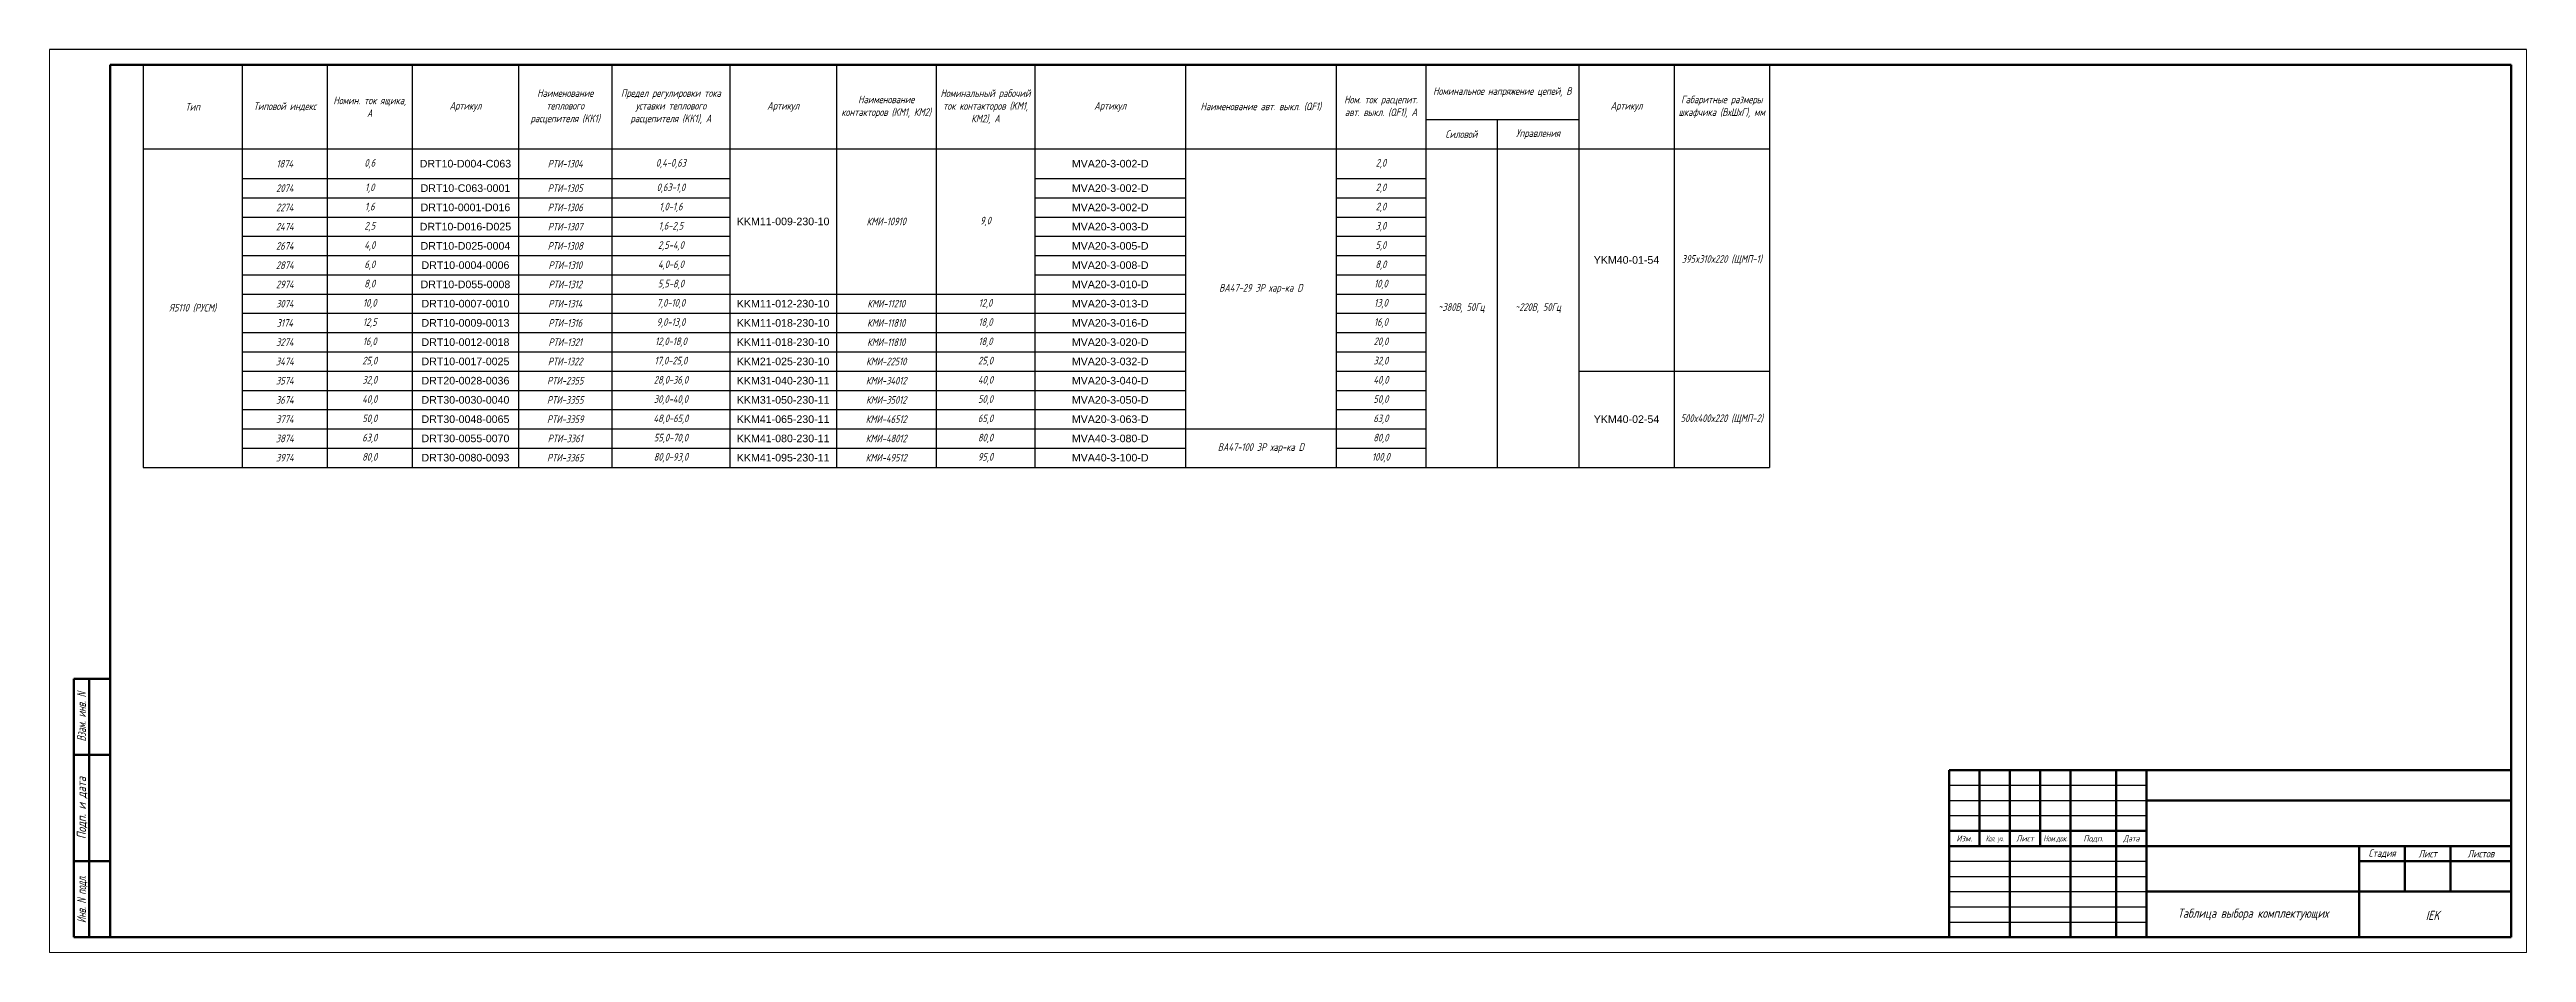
# Model space of a CAD drawing. Header units: millimetres. Extents: x 18831 to 19646, y 25340 to 25954.
# Drawn here: x 18831 to 19646, y 25657 to 25954 of the extents above; entities that cross this region are included whole.
import ezdxf
from ezdxf.enums import TextEntityAlignment as Align

# ---------------------------------------------------------------- set-up
doc = ezdxf.new("R2010")
doc.units = ezdxf.units.MM
doc.layers.add('Штамп', color=7, linetype='Continuous', lineweight=18)
doc.styles.add('GOST 2.304', font='CS_Gost2304.shx', dxfattribs={"oblique": 15, "height": 2.5})

msp = doc.modelspace()

# ---------------------------------------------------------------- texts
at = {"layer": 'Штамп', "color": 0, "style": 'GOST 2.304', "oblique": 15}
for s, width, p in [('Взам. инв. N', 0.8, (18841.1806, 25734.9125)), ('Инв. N подл.', 0.7, (18841.1806, 25674.9125))]:
    msp.add_text(s, height=3, rotation=90, dxfattribs=dict(at, width=width)).set_placement(p, align=Align.MIDDLE_CENTER)
msp.add_text('Подп. и дата', height=3, rotation=90, dxfattribs=at).set_placement((18841.1806, 25704.9125), align=Align.MIDDLE_CENTER)
at = {"layer": 'Штамп', "color": 0, "ltscale": 0.5, "style": 'GOST 2.304', "oblique": 15}
for s, p in [('Изм.', (19460.6806, 25694.9125)), ('Лист', (19480.6806, 25694.9125)), ('Подп.', (19503.1806, 25694.9125))]:
    msp.add_text(s, height=2, dxfattribs=at).set_placement(p, align=Align.MIDDLE_CENTER)
for s, width, p in [('Кол. уч.', 0.65, (19470.6806, 25694.9125)), ('Ном.док.', 0.8, (19490.6806, 25694.9125)), ('Дата', 0.9, (19515.6806, 25694.9125))]:
    msp.add_text(s, height=2, dxfattribs=dict(at, width=width)).set_placement(p, align=Align.MIDDLE_CENTER)
at = {"layer": 'Штамп', "color": 0, "ltscale": 100, "char_height": 2.5, "attachment_point": 5, "style": 'GOST 2.304'}
for s, insert, width in [('Стадия', (19598.1806, 25689.9125), 15), ('Лист', (19613.1806, 25689.9125), 15), ('Листов', (19630.6806, 25689.9125), 20)]:
    msp.add_mtext(s, dxfattribs=dict(at, insert=insert, width=width))
at = {"layer": 'Штамп', "color": 0, "ltscale": 0.5, "insert": (19555.6806, 25669.9125), "char_height": 3, "width": 70, "attachment_point": 5, "style": 'GOST 2.304'}
msp.add_mtext('Таблица выбора комплектующих', dxfattribs=at)
at = {"layer": 'Штамп', "lineweight": 25, "ltscale": 0.5, "insert": (19614.8148, 25669.6045), "char_height": 3, "width": 50, "attachment_point": 5, "style": 'GOST 2.304'}
msp.add_mtext('IEK', dxfattribs=at)

# ---------------------------------------------------------------- blocks, each defined once
blk = doc.blocks.new('*T24')
at = {"color": 0, "linetype": 'ByBlock', "lineweight": -2}
for p, q in [((0, 0), (535.11, 0)), ((0, 0), (0, -132.43)), ((32.63, 0), (32.63, -132.43)), ((60.59, 0), (60.59, -132.43)), ((88.56, 0), (88.56, -132.43)), ((123.56, 0), (123.56, -132.43)), ((154.21, 0), (154.21, -132.43)), ((193.1, 0), (193.1, -132.43)), ((228.1, 0), (228.1, -132.43)), ((260.89, 0), (260.89, -132.43)), ((293.44, 0), (293.44, -132.43)), ((342.99, 0), (342.99, -132.43)), ((392.55, 0), (392.55, -132.43)), ((422.01, 0), (422.01, -132.43)), ((472.42, 0), (472.42, -132.43)), ((503.77, 0), (503.77, -132.43)), ((535.11, 0), (535.11, -132.43)), ((422.01, -18), (472.42, -18)), ((445.5, -18), (445.5, -132.43)), ((0, -27.67), (535.11, -27.67)), ((32.63, -37.43), (193.1, -37.43)), ((293.44, -37.43), (342.99, -37.43)), ((392.55, -37.43), (422.01, -37.43)), ((32.63, -43.76), (193.1, -43.76)), ((293.44, -43.76), (342.99, -43.76)), ((392.55, -43.76), (422.01, -43.76)), ((32.63, -50.1), (193.1, -50.1)), ((32.63, -56.43), (193.1, -56.43)), ((293.44, -50.1), (342.99, -50.1)), ((293.44, -56.43), (342.99, -56.43)), ((392.55, -50.1), (422.01, -50.1)), ((392.55, -56.43), (422.01, -56.43)), ((32.63, -62.76), (193.1, -62.76)), ((293.44, -62.76), (342.99, -62.76)), ((392.55, -62.76), (422.01, -62.76)), ((32.63, -69.1), (193.1, -69.1)), ((293.44, -69.1), (342.99, -69.1)), ((392.55, -69.1), (422.01, -69.1)), ((32.63, -75.43), (342.99, -75.43)), ((392.55, -75.43), (422.01, -75.43)), ((32.63, -81.76), (342.99, -81.76)), ((32.63, -88.1), (342.99, -88.1)), ((392.55, -81.76), (422.01, -81.76)), ((392.55, -88.1), (422.01, -88.1)), ((32.63, -94.43), (342.99, -94.43)), ((392.55, -94.43), (422.01, -94.43)), ((32.63, -100.76), (342.99, -100.76)), ((392.55, -100.76), (422.01, -100.76)), ((472.42, -100.76), (535.11, -100.76)), ((32.63, -107.1), (342.99, -107.1)), ((32.63, -113.43), (342.99, -113.43)), ((392.55, -107.1), (422.01, -107.1)), ((392.55, -113.43), (422.01, -113.43)), ((32.63, -119.76), (422.01, -119.76)), ((32.63, -126.1), (342.99, -126.1)), ((392.55, -126.1), (422.01, -126.1)), ((0, -132.43), (535.11, -132.43))]:
    blk.add_line(p, q, dxfattribs=at)
at = {"color": 0, "char_height": 2.5, "attachment_point": 5, "style": 'GOST 2.304'}
for s, insert, width in [('Наименование теплового расцепителя (KK1)', (138.88, -13.83), 27.6572), ('Предел регулировки тока уставки теплового расцепителя (KK1), А', (173.66, -13.83), 35.8883), ('Номинальный рабочий ток контакторов (KM1, КМ2), А', (277.17, -13.83), 29.5423), ('Номинальное напряжение цепей, В', (447.21, -9), 47.4097), ('Тип', (16.31, -13.83), 29.6255), ('Типовой индекс', (46.61, -13.83), 24.9652), ('Номин. ток ящика, А', (74.57, -13.83), 24.9652), ('Артикул', (106.06, -13.83), 32), ('Артикул', (210.6, -13.83), 32), ('Наименование контакторов (KM1, КМ2)', (244.5, -13.83), 29.7925), ('Артикул', (318.21, -13.83), 46.5548), ('Наименование авт. выкл. (QF1)', (367.77, -13.83), 46.5548), ('Ном. ток расцепит. авт. выкл. (QF1), А', (407.28, -13.83), 26.462), ('Артикул', (488.09, -13.83), 28.3476), ('Габаритные размеры шкафчика (ВхШхГ), мм', (519.44, -13.83), 28.3476), ('Силовой', (433.76, -22.83), 20.4972), ('Управления', (458.96, -22.83), 23.9126), ('1874', (46.61, -32.55), 24.9652), ('0,6', (74.57, -32.55), 24.9652), ('{\\fArial|b0|i0|c204|p34;\\Q0;\\C256;DRT10-D004-C063}', (106.06, -32.55), 32), ('РТИ-1304', (138.88, -32.55), 27.6572), ('0,4-0,63', (173.66, -32.55), 35.8883), ('{\\fArial|b0|i0|c204|p34;\\Q0;\\C256;MVA20-3-002-D}', (318.21, -32.55), 46.5548), ('2,0', (407.28, -32.55), 26.462), ('2074', (46.61, -40.6), 24.9652), ('1,0', (74.57, -40.6), 24.9652), ('{\\fArial|b0|i0|c204|p34;\\Q0;\\C256;DRT10-C063-0001}', (106.06, -40.6), 32), ('РТИ-1305', (138.88, -40.6), 27.6572), ('0,63-1,0', (173.66, -40.6), 35.8883), ('{\\fArial|b0|i0|c204|p34;\\Q0;\\C256;MVA20-3-002-D}', (318.21, -40.6), 46.5548), ('2,0', (407.28, -40.6), 26.462), ('2274', (46.61, -46.93), 24.9652), ('1,6', (74.57, -46.93), 24.9652), ('{\\fArial|b0|i0|c204|p34;\\Q0;\\C256;DRT10-0001-D016}', (106.06, -46.93), 32), ('РТИ-1306', (138.88, -46.93), 27.6572), ('1,0-1,6', (173.66, -46.93), 35.8883), ('{\\fArial|b0|i0|c204|p34;\\Q0;\\C256;MVA20-3-002-D}', (318.21, -46.93), 46.5548), ('2,0', (407.28, -46.93), 26.462), ('2474', (46.61, -53.26), 24.9652), ('2,5', (74.57, -53.26), 24.9652), ('{\\fArial|b0|i0|c204|p34;\\Q0;\\C256;DRT10-D016-D025}', (106.06, -53.26), 32), ('РТИ-1307', (138.88, -53.26), 27.6572), ('1,6-2,5', (173.66, -53.26), 35.8883), ('{\\fArial|b0|i0|c204|p34;\\Q0;\\C256;KKM11-009-230-10}', (210.6, -51.55), 32), ('КМИ-10910', (244.5, -51.55), 29.7925), ('9,0', (277.17, -51.55), 29.5423), ('{\\fArial|b0|i0|c204|p34;\\Q0;\\C256;MVA20-3-003-D}', (318.21, -53.26), 46.5548), ('3,0', (407.28, -53.26), 26.462), ('2874', (46.61, -65.93), 24.9652), ('2674', (46.61, -59.6), 24.9652), ('4,0', (74.57, -59.6), 24.9652), ('6,0', (74.57, -65.93), 24.9652), ('{\\fArial|b0|i0|c204|p34;\\Q0;\\C256;DRT10-D025-0004}', (106.06, -59.6), 32), ('{\\fArial|b0|i0|c204|p34;\\Q0;\\C256;DRT10-0004-0006}', (106.06, -65.93), 32), ('РТИ-1308', (138.88, -59.6), 27.6572), ('РТИ-1310', (138.88, -65.93), 27.6572), ('2,5-4,0', (173.66, -59.6), 35.8883), ('4,0-6,0', (173.66, -65.93), 35.8883), ('{\\fArial|b0|i0|c204|p34;\\Q0;\\C256;MVA20-3-005-D}', (318.21, -59.6), 46.5548), ('{\\fArial|b0|i0|c204|p34;\\Q0;\\C256;MVA20-3-008-D}', (318.21, -65.93), 46.5548), ('5,0', (407.28, -59.6), 26.462), ('8,0', (407.28, -65.93), 26.462), ('{\\fArial|b0|i0|c204|p34;\\Q0;\\C256;YKM40-01-54}', (488.09, -64.22), 28.3476), ('395x310x220 (ЩМП-1)', (519.44, -64.22), 28.3476), ('2974', (46.61, -72.26), 24.9652), ('8,0', (74.57, -72.26), 24.9652), ('{\\fArial|b0|i0|c204|p34;\\Q0;\\C256;DRT10-D055-0008}', (106.06, -72.26), 32), ('РТИ-1312', (138.88, -72.26), 27.6572), ('5,5-8,0', (173.66, -72.26), 35.8883), ('{\\fArial|b0|i0|c204|p34;\\Q0;\\C256;MVA20-3-010-D}', (318.21, -72.26), 46.5548), ('ВА47-29 3Р хар-ка D', (367.77, -73.72), 46.5548), ('10,0', (407.28, -72.26), 26.462), ('Я5110 (РУСМ)', (16.31, -80.05), 29.6255), ('3074', (46.61, -78.6), 24.9652), ('10,0', (74.57, -78.6), 24.9652), ('{\\fArial|b0|i0|c204|p34;\\Q0;\\C256;DRT10-0007-0010}', (106.06, -78.6), 32), ('РТИ-1314', (138.88, -78.6), 27.6572), ('7,0-10,0', (173.66, -78.6), 35.8883), ('{\\fArial|b0|i0|c204|p34;\\Q0;\\C256;KKM11-012-230-10}', (210.6, -78.6), 32), ('КМИ-11210', (244.5, -78.6), 29.7925), ('12,0', (277.17, -78.6), 29.5423), ('{\\fArial|b0|i0|c204|p34;\\Q0;\\C256;MVA20-3-013-D}', (318.21, -78.6), 46.5548), ('13,0', (407.28, -78.6), 26.462), ('~380В, 50Гц', (433.76, -80.05), 20.4972), ('~220В, 50Гц', (458.96, -80.05), 23.9126), ('3174', (46.61, -84.93), 24.9652), ('12,5', (74.57, -84.93), 24.9652), ('{\\fArial|b0|i0|c204|p34;\\Q0;\\C256;DRT10-0009-0013}', (106.06, -84.93), 32), ('РТИ-1316', (138.88, -84.93), 27.6572), ('9,0-13,0', (173.66, -84.93), 35.8883), ('{\\fArial|b0|i0|c204|p34;\\Q0;\\C256;KKM11-018-230-10}', (210.6, -84.93), 32), ('КМИ-11810', (244.5, -84.93), 29.7925), ('18,0', (277.17, -84.93), 29.5423), ('{\\fArial|b0|i0|c204|p34;\\Q0;\\C256;MVA20-3-016-D}', (318.21, -84.93), 46.5548), ('16,0', (407.28, -84.93), 26.462), ('3474', (46.61, -97.6), 24.9652), ('3274', (46.61, -91.26), 24.9652), ('25,0', (74.57, -97.6), 24.9652), ('16,0', (74.57, -91.26), 24.9652), ('{\\fArial|b0|i0|c204|p34;\\Q0;\\C256;DRT10-0012-0018}', (106.06, -91.26), 32), ('{\\fArial|b0|i0|c204|p34;\\Q0;\\C256;DRT10-0017-0025}', (106.06, -97.6), 32), ('РТИ-1322', (138.88, -97.6), 27.6572), ('РТИ-1321', (138.88, -91.26), 27.6572), ('17,0-25,0', (173.66, -97.6), 35.8883), ('12,0-18,0', (173.66, -91.26), 35.8883), ('{\\fArial|b0|i0|c204|p34;\\Q0;\\C256;KKM11-018-230-10}', (210.6, -91.26), 32), ('{\\fArial|b0|i0|c204|p34;\\Q0;\\C256;KKM21-025-230-10}', (210.6, -97.6), 32), ('КМИ-22510', (244.5, -97.6), 29.7925), ('КМИ-11810', (244.5, -91.26), 29.7925), ('25,0', (277.17, -97.6), 29.5423), ('18,0', (277.17, -91.26), 29.5423), ('{\\fArial|b0|i0|c204|p34;\\Q0;\\C256;MVA20-3-020-D}', (318.21, -91.26), 46.5548), ('{\\fArial|b0|i0|c204|p34;\\Q0;\\C256;MVA20-3-032-D}', (318.21, -97.6), 46.5548), ('32,0', (407.28, -97.6), 26.462), ('20,0', (407.28, -91.26), 26.462), ('3574', (46.61, -103.93), 24.9652), ('32,0', (74.57, -103.93), 24.9652), ('{\\fArial|b0|i0|c204|p34;\\Q0;\\C256;DRT20-0028-0036}', (106.06, -103.93), 32), ('РТИ-2355', (138.88, -103.93), 27.6572), ('28,0-36,0', (173.66, -103.93), 35.8883), ('{\\fArial|b0|i0|c204|p34;\\Q0;\\C256;KKM31-040-230-11}', (210.6, -103.93), 32), ('КМИ-34012', (244.5, -103.93), 29.7925), ('40,0', (277.17, -103.93), 29.5423), ('{\\fArial|b0|i0|c204|p34;\\Q0;\\C256;MVA20-3-040-D}', (318.21, -103.93), 46.5548), ('40,0', (407.28, -103.93), 26.462), ('3674', (46.61, -110.26), 24.9652), ('40,0', (74.57, -110.26), 24.9652), ('{\\fArial|b0|i0|c204|p34;\\Q0;\\C256;DRT30-0030-0040}', (106.06, -110.26), 32), ('РТИ-3355', (138.88, -110.26), 27.6572), ('30,0-40,0', (173.66, -110.26), 35.8883), ('{\\fArial|b0|i0|c204|p34;\\Q0;\\C256;KKM31-050-230-11}', (210.6, -110.26), 32), ('КМИ-35012', (244.5, -110.26), 29.7925), ('50,0', (277.17, -110.26), 29.5423), ('{\\fArial|b0|i0|c204|p34;\\Q0;\\C256;MVA20-3-050-D}', (318.21, -110.26), 46.5548), ('50,0', (407.28, -110.26), 26.462), ('3874', (46.61, -122.93), 24.9652), ('3774', (46.61, -116.6), 24.9652), ('50,0', (74.57, -116.6), 24.9652), ('63,0', (74.57, -122.93), 24.9652), ('{\\fArial|b0|i0|c204|p34;\\Q0;\\C256;DRT30-0048-0065}', (106.06, -116.6), 32), ('{\\fArial|b0|i0|c204|p34;\\Q0;\\C256;DRT30-0055-0070}', (106.06, -122.93), 32), ('РТИ-3359', (138.88, -116.6), 27.6572), ('РТИ-3361', (138.88, -122.93), 27.6572), ('48,0-65,0', (173.66, -116.6), 35.8883), ('55,0-70,0', (173.66, -122.93), 35.8883), ('{\\fArial|b0|i0|c204|p34;\\Q0;\\C256;KKM41-065-230-11}', (210.6, -116.6), 32), ('{\\fArial|b0|i0|c204|p34;\\Q0;\\C256;KKM41-080-230-11}', (210.6, -122.93), 32), ('КМИ-46512', (244.5, -116.6), 29.7925), ('КМИ-48012', (244.5, -122.93), 29.7925), ('65,0', (277.17, -116.6), 29.5423), ('80,0', (277.17, -122.93), 29.5423), ('{\\fArial|b0|i0|c204|p34;\\Q0;\\C256;MVA20-3-063-D}', (318.21, -116.6), 46.5548), ('{\\fArial|b0|i0|c204|p34;\\Q0;\\C256;MVA40-3-080-D}', (318.21, -122.93), 46.5548), ('63,0', (407.28, -116.6), 26.462), ('80,0', (407.28, -122.93), 26.462), ('{\\fArial|b0|i0|c204|p34;\\Q0;\\C256;YKM40-02-54}', (488.09, -116.6), 28.3476), ('500x400x220 (ЩМП-2)', (519.44, -116.6), 28.3476), ('3974', (46.61, -129.26), 24.9652), ('80,0', (74.57, -129.26), 24.9652), ('{\\fArial|b0|i0|c204|p34;\\Q0;\\C256;DRT30-0080-0093}', (106.06, -129.26), 32), ('РТИ-3365', (138.88, -129.26), 27.6572), ('80,0-93,0', (173.66, -129.26), 35.8883), ('{\\fArial|b0|i0|c204|p34;\\Q0;\\C256;KKM41-095-230-11}', (210.6, -129.26), 32), ('КМИ-49512', (244.5, -129.26), 29.7925), ('95,0', (277.17, -129.26), 29.5423), ('{\\fArial|b0|i0|c204|p34;\\Q0;\\C256;MVA40-3-100-D}', (318.21, -129.26), 46.5548), ('ВА47-100 3Р хар-ка D', (367.77, -126.1), 46.5548), ('100,0', (407.28, -129.26), 26.462)]:
    blk.add_mtext(s, dxfattribs=dict(at, insert=insert, width=width))

# ---------------------------------------------------------------- linework, layer by layer
at = {"ltscale": 100}
for p, q in [((19645.6806, 25954.4125), (18830.6806, 25954.4125)), ((19005.6806, 25949.4125), (19640.6806, 25949.4125))]:
    msp.add_line(p, q, dxfattribs=at)
at = {"layer": 'Штамп', "ltscale": 0.083333}
for p, q in [((18830.6806, 25954.4125), (18830.6806, 25657.4125)), ((18830.6806, 25954.4125), (19250.6806, 25954.4125)), ((19645.6806, 25954.4125), (19645.6806, 25657.4125)), ((19645.6806, 25657.4125), (18830.6806, 25657.4125))]:
    msp.add_line(p, q, dxfattribs=at)
at = {"layer": 'Штамп', "lineweight": 60, "ltscale": 0.083333}
for p, q in [((19640.6806, 25949.4125), (18850.6806, 25949.4125)), ((18850.6806, 25949.4125), (18850.6806, 25662.4125)), ((19640.6806, 25662.4125), (19640.6806, 25949.4125)), ((18838.6806, 25662.4125), (19640.6806, 25662.4125))]:
    msp.add_line(p, q, dxfattribs=at)
at = {"layer": 'Штамп', "linetype": 'Continuous', "lineweight": 60}
for p, q in [((18838.6806, 25662.4125), (18838.6806, 25747.4125)), ((18838.6806, 25747.4125), (18850.6806, 25747.4125)), ((18843.6806, 25662.4125), (18843.6806, 25747.4125)), ((18838.6806, 25722.4125), (18850.6806, 25722.4125)), ((18838.6806, 25687.4125), (18850.6806, 25687.4125)), ((18850.6806, 25662.4125), (18838.6806, 25662.4125))]:
    msp.add_line(p, q, dxfattribs=at)
at = {"layer": 'Штамп', "linetype": 'Continuous', "lineweight": 60, "ltscale": 0.5}
for p, q in [((19455.6806, 25717.4125), (19640.6806, 25717.4125)), ((19455.6806, 25662.4125), (19455.6806, 25717.4125)), ((19465.6806, 25717.4125), (19465.6806, 25692.4125)), ((19475.6806, 25717.4125), (19475.6806, 25662.4125)), ((19485.6806, 25717.4125), (19485.6806, 25692.4125)), ((19495.6806, 25717.4125), (19495.6806, 25662.4125)), ((19510.6806, 25717.4125), (19510.6806, 25662.4125)), ((19520.6806, 25662.4125), (19520.6806, 25717.4022)), ((19640.6806, 25662.4125), (19640.6806, 25717.4125)), ((19520.6806, 25707.4125), (19640.6806, 25707.4125)), ((19455.6806, 25697.4125), (19520.6806, 25697.4125)), ((19455.6806, 25692.4125), (19640.6806, 25692.4125)), ((19590.6806, 25662.4125), (19590.6806, 25692.4125)), ((19590.6806, 25692.4125), (19590.6806, 25662.4125)), ((19605.6806, 25692.4125), (19605.6806, 25677.4125)), ((19620.6806, 25692.4125), (19620.6806, 25677.4125)), ((19590.6806, 25687.4125), (19640.6806, 25687.4125)), ((19520.6806, 25677.4125), (19640.6806, 25677.4125)), ((19455.6806, 25662.4125), (19640.6806, 25662.4125))]:
    msp.add_line(p, q, dxfattribs=at)
at = {"layer": 'Штамп', "linetype": 'Continuous', "lineweight": 25, "ltscale": 0.5}
for p, q in [((19455.6806, 25712.4125), (19520.6806, 25712.4125)), ((19455.6806, 25707.4125), (19520.6806, 25707.4125)), ((19455.6806, 25702.4125), (19520.6806, 25702.4125)), ((19455.6806, 25687.4125), (19520.6806, 25687.4125)), ((19455.6806, 25682.4125), (19520.6806, 25682.4125)), ((19455.6806, 25677.4125), (19520.6806, 25677.4125)), ((19455.6806, 25672.4125), (19520.6806, 25672.4125)), ((19455.6806, 25667.4125), (19520.6806, 25667.4125))]:
    msp.add_line(p, q, dxfattribs=at)
at = {"layer": 'Штамп', "ltscale": 0.5}
for p, q in [((19590.6806, 25692.4125), (19640.6806, 25692.4125)), ((19640.6806, 25692.4125), (19640.6806, 25676.3011))]:
    msp.add_line(p, q, dxfattribs=at)

# ---------------------------------------------------------------- block references
msp.add_blockref('*T24', (18861.4702, 25949.4125))

msp.set_redraw_order([(e.dxf.handle, doc.entitydb.next_handle()) for e in msp.query("TEXT MTEXT ATTDEF DIMENSION ARC_DIMENSION")])  # texts and dimensions are drawn at this point

doc.saveas('drawing.dxf')
